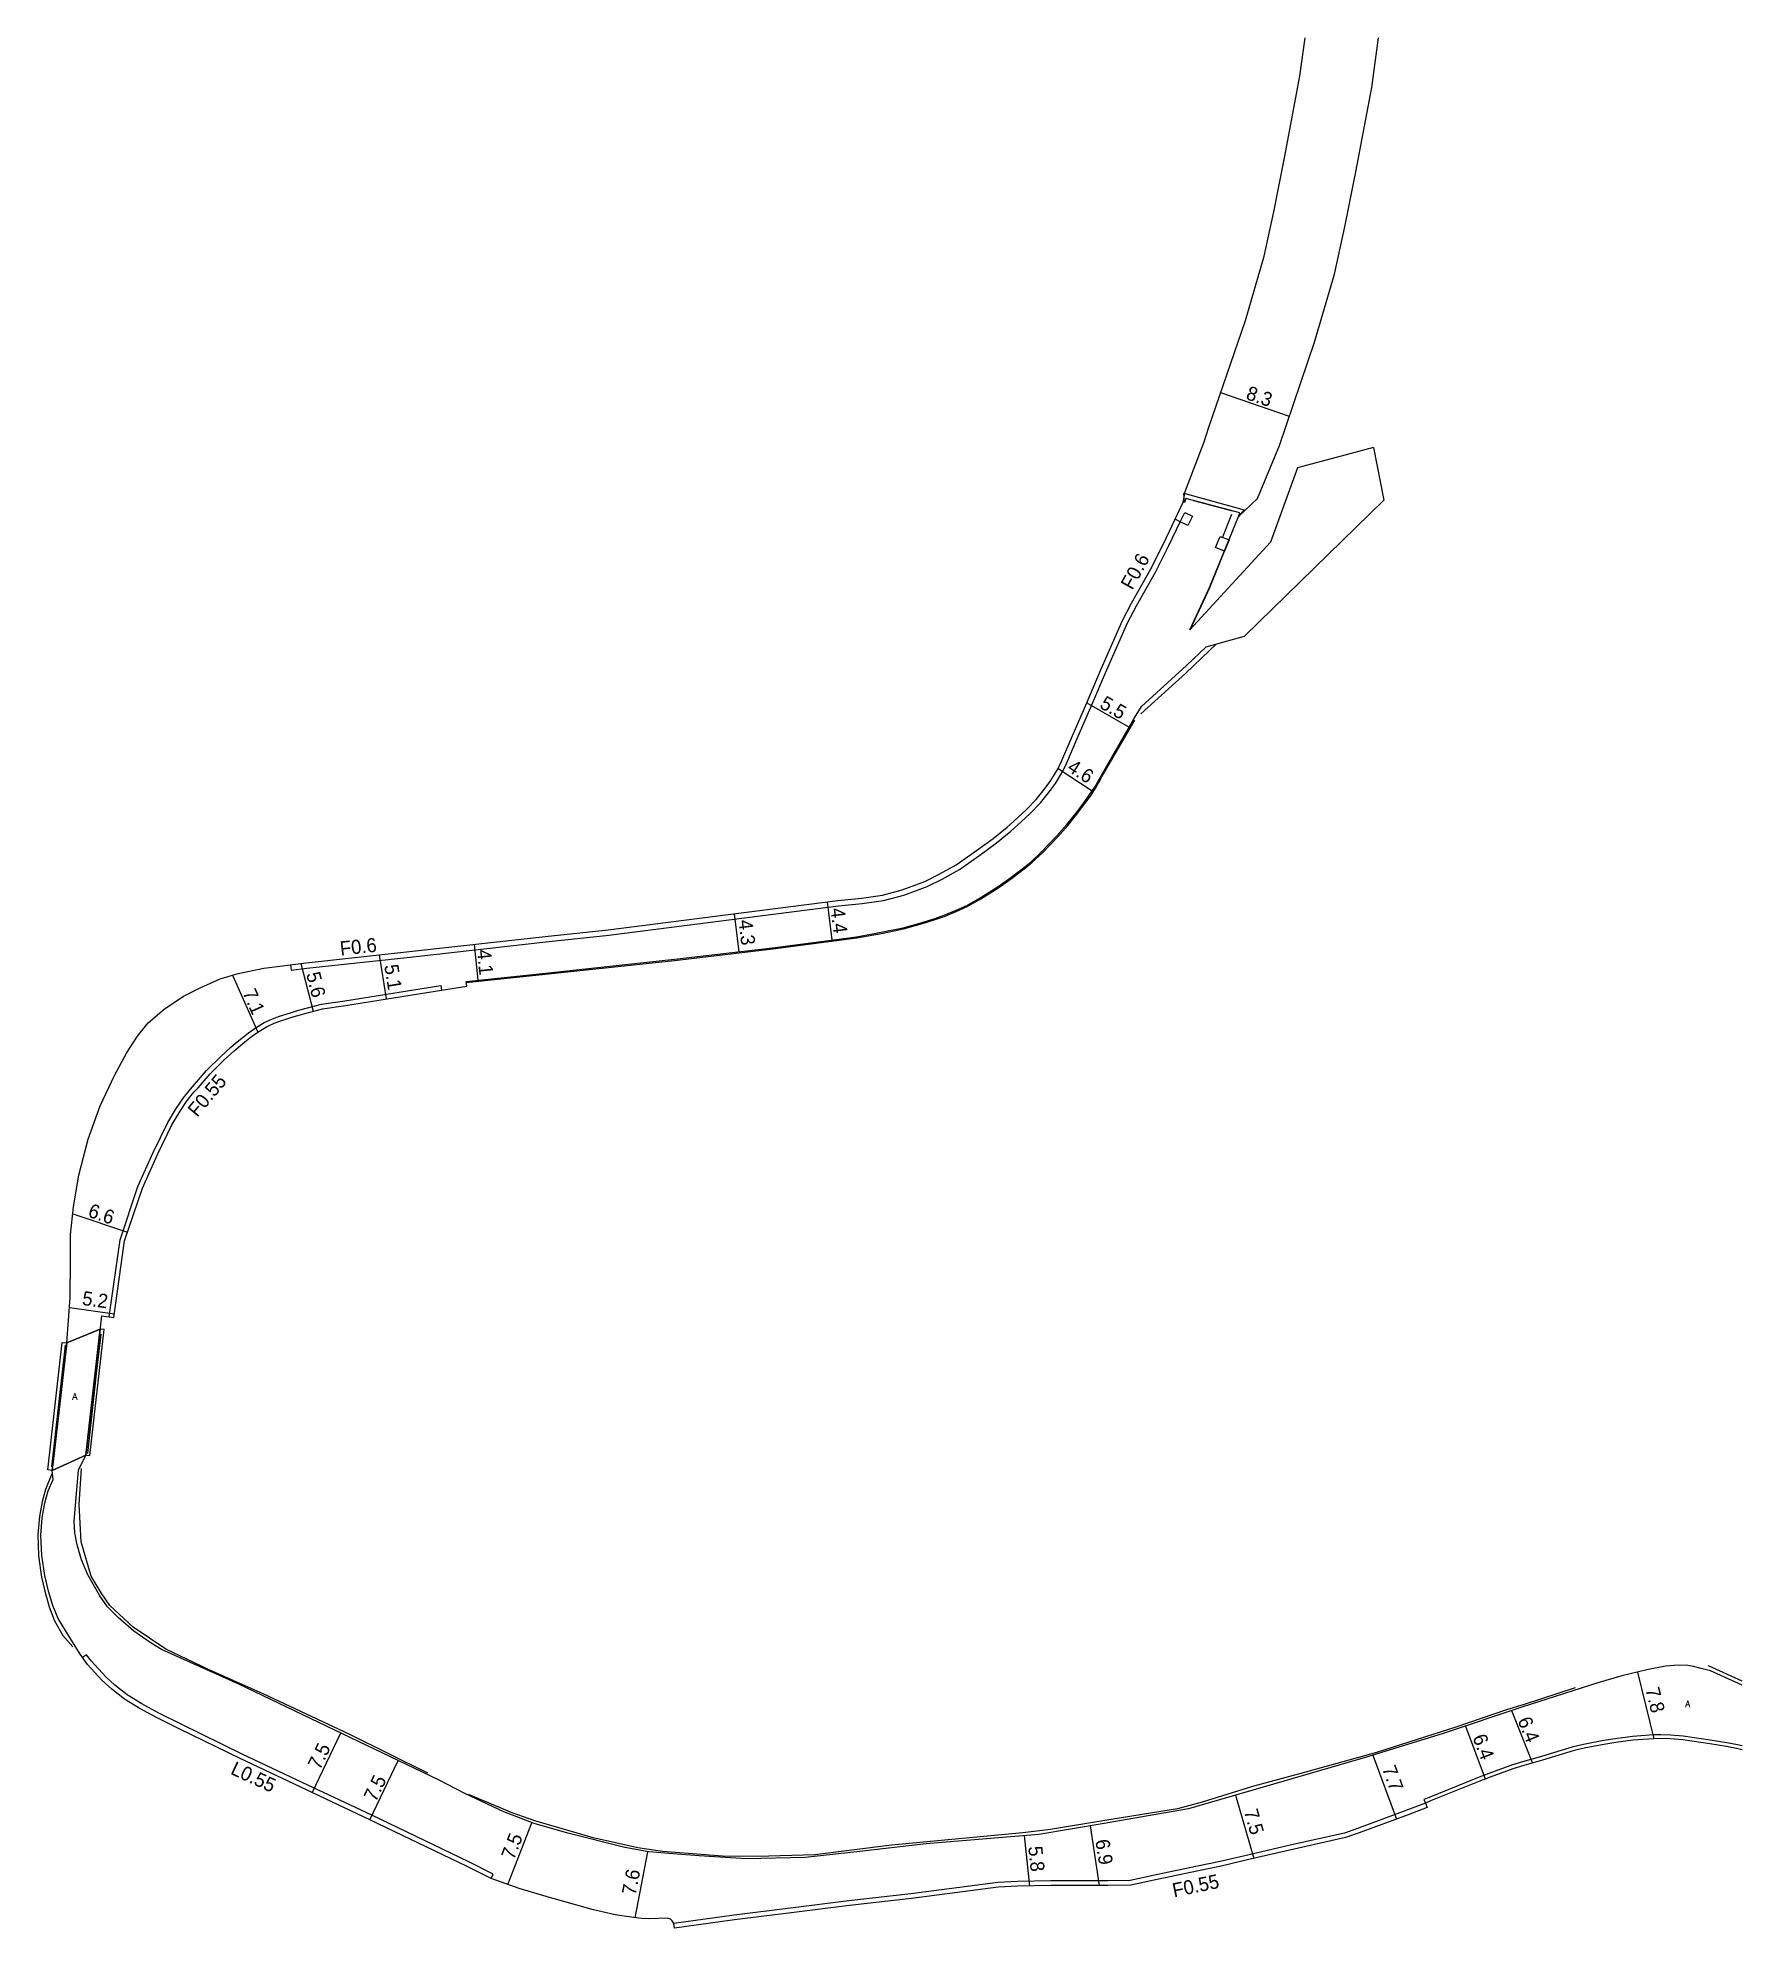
# Model space of a CAD drawing. Header units: metres. Extents: x -26400 to -24800, y -81000 to -78000.
# Drawn here: x -25793.7 to -25600, y -80614.9 to -80400 of the extents above; entities that cross this region are included whole.
import ezdxf

# ---------------------------------------------------------------- set-up
doc = ezdxf.new("R2010")
doc.units = ezdxf.units.M
doc.header["$LTSCALE"] = 2.5
for name, color, linetype in [('側溝・桝', 7, 'Continuous'), ('幅員', 7, 'Continuous'), ('歩道・分離帯・安全施設', 7, 'Continuous'), ('舗装', 7, 'Continuous'), ('道路', 7, 'Continuous')]:
    doc.layers.add(name, color=color, linetype=linetype)
doc.styles.get("Standard").update_dxf_attribs({"font": ''})
doc.styles.add('YOKO_DECO', font='txt.shx', dxfattribs={"bigfont": 'extfont.shx'})
doc.styles.get('Standard').set_extended_font_data('@MS PGothic')

msp = doc.modelspace()

# ---------------------------------------------------------------- texts
at = {"layer": '側溝・桝'}
for s, rotation, p in [('F0.6', 61, (-25669.32, -80462.87)), ('F0.6', 6, (-25759.29, -80504.35)), ('F0.55', 50, (-25775.59, -80522.82)), ('L0.55', 335.3415, (-25771.91, -80597.37)), ('F0.55', 12, (-25664.57, -80611.45))]:
    msp.add_text(s, height=1.6, rotation=rotation, dxfattribs=at).set_placement(p)
at = {"layer": '幅員'}
for s, rotation, p in [('8.3', 341.0516, (-25656.5, -80441.05)), ('5.5', 330, (-25673.13, -80476.12)), ('4.6', 327, (-25676.83, -80483.28)), ('4.3', 277, (-25714.09, -80500.37)), ('4.4', 277, (-25703.62, -80499.02)), ('4.1', 276, (-25743.81, -80503.74)), ('5.6', 284, (-25763.22, -80506.43)), ('5.1', 279, (-25754.34, -80505.48)), ('7.1', 294, (-25770.48, -80508.57)), ('6.6', 341, (-25788.11, -80534.01)), ('5.2', 352, (-25788.74, -80544.07)), ('7.8', 284, (-25611.01, -80587.77)), ('6.4', 292, (-25625.55, -80591.3)), ('6.4', 291, (-25630.67, -80593.24)), ('7.5', 64, (-25761.66, -80597.03)), ('7.5', 64, (-25755.31, -80600.67)), ('7.7', 290, (-25640.95, -80596.79)), ('7.5', 286, (-25656.65, -80601.66)), ('7.5', 69, (-25739.6, -80607.26)), ('5.8', 276, (-25681.15, -80605.69)), ('6.9', 279, (-25673.53, -80604.96)), ('7.6', 79, (-25725.78, -80611.27))]:
    msp.add_text(s, height=1.6, rotation=rotation, dxfattribs=at).set_placement(p)
at = {"layer": '舗装', "style": 'YOKO_DECO'}
for p in [(-25789.79, -80554.87, 786.5), (-25606.48, -80589.8, 797.59)]:
    msp.add_text('A', height=0.75, dxfattribs=at).set_placement(p)

# ---------------------------------------------------------------- linework, layer by layer
at = {"layer": '側溝・桝'}
for points in [[(-25764.99, -80505.4), (-25764.91, -80506.03), (-25763.13, -80505.79), (-25751.05, -80504.5), (-25735.98, -80502.8), (-25728.81, -80502.05), (-25702.72, -80498.71), (-25700.01, -80498.43), (-25697.59, -80498.09), (-25695.29, -80497.48), (-25692.64, -80496.5), (-25690.94, -80495.68), (-25688.95, -80494.57), (-25686.64, -80492.93), (-25684.76, -80491.52), (-25683.12, -80490.22), (-25681.93, -80489.15), (-25680.93, -80488.19), (-25679.75, -80486.99), (-25678.83, -80485.86), (-25678.04, -80484.77), (-25677.21, -80483.39), (-25676.77, -80482.45), (-25675.57, -80479.68), (-25673.93, -80475.86), (-25672.36, -80472.19), (-25669.85, -80466.51), (-25668.84, -80464.58), (-25666.68, -80460.74), (-25665.18, -80457.74), (-25663.86, -80455.02), (-25664.44, -80454.74)], [(-25658.05, -80454.21), (-25659.08, -80456.79)], [(-25785.6, -80545.43), (-25784.37, -80536.67), (-25782.34, -80530.61), (-25780.61, -80526.74), (-25778.95, -80523.35), (-25777.99, -80521.76), (-25777.16, -80520.53), (-25776.37, -80519.55), (-25775.9, -80519.03), (-25774.52, -80517.44), (-25772.9, -80515.84), (-25771.81, -80514.81), (-25771.25, -80514.33), (-25770.51, -80513.73), (-25769.75, -80513.13), (-25769.02, -80512.61), (-25767.99, -80511.98), (-25767.03, -80511.53), (-25766.26, -80511.26), (-25765, -80510.85), (-25764.32, -80510.65), (-25763.2, -80510.33), (-25761.46, -80509.88), (-25758.81, -80509.49), (-25747.92, -80507.74), (-25747.83, -80508.28)], [(-25742.2, -80609.3), (-25741.95, -80608.79), (-25744.72, -80607.4), (-25755.74, -80602.11), (-25763.65, -80598.38), (-25770.48, -80595.14), (-25777.33, -80591.79), (-25779.94, -80590.49), (-25781.89, -80589.42), (-25783.55, -80588.4), (-25784.96, -80587.32), (-25785.99, -80586.38), (-25787.62, -80584.6), (-25788.16, -80583.85), (-25788.62, -80584.18)], [(-25600, -80594.22), (-25600.55, -80594.1), (-25601.73, -80593.88), (-25603.62, -80593.58), (-25606.69, -80593.12), (-25608.12, -80593.01), (-25609.24, -80592.95), (-25610.06, -80592.97), (-25612.46, -80593.14), (-25614.42, -80593.4), (-25615.74, -80593.61), (-25618.05, -80594.07), (-25619.21, -80594.33), (-25622.8, -80595.42), (-25624.95, -80596.04), (-25626.2, -80596.42), (-25628.8, -80597.36), (-25630.1, -80597.85), (-25635.58, -80600.07), (-25636.17, -80600.33), (-25635.99, -80600.72)], [(-25635.99, -80600.72), (-25638.13, -80601.53), (-25643.72, -80603.61), (-25645.21, -80604.13), (-25651.37, -80605.51), (-25656.04, -80606.59), (-25659.34, -80607.36), (-25661.92, -80607.89), (-25666.61, -80608.87), (-25669.54, -80609.51), (-25672.12, -80609.55), (-25678.59, -80609.56), (-25682.33, -80609.64), (-25684.59, -80609.75), (-25694.48, -80611.03), (-25701.52, -80611.85), (-25708.15, -80612.67), (-25714.58, -80613.46), (-25721.42, -80614.41)]]:
    msp.add_lwpolyline(points, dxfattribs=at)
for points in [[(-25663.86, -80455.02), (-25663.36, -80453.97), (-25662.48, -80454.4), (-25662.99, -80455.44)], [(-25658.84, -80458.36), (-25659.85, -80457.96), (-25659.34, -80456.69), (-25658.32, -80457.09)]]:
    msp.add_lwpolyline(points, close=True, dxfattribs=at)
at = {"layer": '幅員'}
for points in [[(-25651.46, -80443.04), (-25659.27, -80440.36)], [(-25674.5, -80475.62), (-25669.69, -80478.37)], [(-25677.76, -80483.09), (-25673.86, -80485.61)], [(-25704.01, -80498.24), (-25703.45, -80502.57)], [(-25714.55, -80499.59), (-25714.05, -80503.91)], [(-25754.92, -80504.28), (-25754.12, -80509.29)], [(-25744.13, -80503.08), (-25743.7, -80507.14)], [(-25771.6, -80506.58), (-25768.72, -80513.06)], [(-25763.82, -80505.25), (-25762.43, -80510.69)], [(-25789.74, -80533.72), (-25783.51, -80535.81)], [(-25790.12, -80544.37), (-25785, -80545.09)], [(-25611.88, -80585.83), (-25610.04, -80593.4)], [(-25626.23, -80590.2), (-25623.84, -80596.17)], [(-25762.53, -80599.54), (-25759.27, -80592.74)], [(-25631.46, -80591.96), (-25629.2, -80597.97)], [(-25641.96, -80595.28), (-25639.27, -80602.53)], [(-25755.98, -80602.62), (-25752.75, -80595.87)], [(-25657.57, -80599.82), (-25655.49, -80607.02)], [(-25740.29, -80609.98), (-25737.57, -80602.95)], [(-25674.1, -80603.32), (-25673.08, -80610.09)], [(-25681.6, -80604.42), (-25680.99, -80610.15)], [(-25725.81, -80613.75), (-25724.39, -80606.25)]]:
    msp.add_lwpolyline(points, dxfattribs=at)
at = {"layer": '歩道・分離帯・安全施設'}
for points in [[(-25662.71, -80467.23), (-25660.51, -80462.51), (-25657.66, -80455.46)], [(-25668.35, -80476.88), (-25663.23, -80472.23), (-25660.55, -80469.66), (-25659.78, -80468.95)], [(-25745.02, -80507.42), (-25735.67, -80506.43), (-25721.33, -80504.9), (-25710.18, -80503.59), (-25700.64, -80502.34), (-25697.63, -80501.8), (-25695.33, -80501.32), (-25693.16, -80500.71), (-25691.84, -80500.3), (-25690.59, -80499.87), (-25689.35, -80499.35), (-25688.07, -80498.77), (-25686.55, -80497.89), (-25684.47, -80496.61), (-25683.03, -80495.58), (-25681.45, -80494.39), (-25680.69, -80493.75), (-25679.56, -80492.71), (-25677.77, -80490.84), (-25676.65, -80489.55), (-25675.63, -80488.29), (-25674.71, -80487.07), (-25674.08, -80486.21), (-25673.43, -80485.21), (-25673.07, -80484.59), (-25672.73, -80483.97), (-25669.04, -80477.6)], [(-25788.02, -80560.98), (-25787.05, -80551.9), (-25786.5, -80547.42)], [(-25790.59, -80548.66), (-25792.17, -80562.48)], [(-25749.4, -80597.33), (-25758.26, -80592.92), (-25768.1, -80588.29), (-25774.24, -80585.57), (-25779.16, -80583.2), (-25782.89, -80580.73), (-25785.54, -80578.27), (-25786.51, -80576.81), (-25787.63, -80574.9), (-25788.79, -80571.02), (-25789.02, -80566.76), (-25788.76, -80562.67)], [(-25792.12, -80563.3), (-25792.82, -80565.08), (-25793.21, -80566.42), (-25793.51, -80568.12), (-25793.71, -80570.18), (-25793.63, -80572.59), (-25793.31, -80575.03), (-25792.91, -80576.64), (-25792.42, -80578.39), (-25791.81, -80580), (-25790.85, -80581.65), (-25789.74, -80582.97)], [(-25600, -80586.84), (-25603.84, -80585.12)], [(-25618.99, -80587.6), (-25624.76, -80589.51), (-25626.8, -80590.11), (-25632.54, -80592.07), (-25641.58, -80594.96), (-25649.9, -80597.27), (-25655.66, -80598.83), (-25661.38, -80600.62), (-25664.16, -80601.37), (-25672.44, -80602.71), (-25678.62, -80603.74), (-25681.76, -80604.12), (-25696.69, -80605.5), (-25705.4, -80606.6), (-25711.94, -80606.78), (-25715.9, -80606.74), (-25722.73, -80606.24), (-25725.5, -80605.81), (-25730.61, -80604.67), (-25737.23, -80602.75), (-25739.79, -80601.84), (-25744.75, -80599.74)]]:
    msp.add_lwpolyline(points, dxfattribs=at)
at = {"layer": '舗装'}
for points in [[(-25662.37, -80452.61), (-25657.94, -80453.8)], [(-25790.43, -80548.4), (-25786.62, -80546.83)], [(-25788.26, -80561.15), (-25792.07, -80562.89)]]:
    msp.add_lwpolyline(points, dxfattribs=at)
at = {"layer": '道路'}
for points in [[(-25660.64, -80444.39), (-25656.46, -80432.13), (-25654.34, -80424.83), (-25653.24, -80419.8), (-25652.02, -80413.66), (-25650.26, -80404.35), (-25649.67, -80400)], [(-25652.59, -80446.35), (-25648.59, -80434.62), (-25646.33, -80426.86), (-25645.16, -80421.48), (-25643.91, -80415.24), (-25642.11, -80405.66), (-25641.34, -80400)], [(-25663.52, -80452.81), (-25663.31, -80451.58), (-25661.15, -80445.95), (-25660.64, -80444.39)], [(-25641.9, -80446.57), (-25650.55, -80448.88), (-25653.62, -80457.34), (-25662.77, -80467.3)], [(-25657.23, -80454.43), (-25655.08, -80452.37), (-25652.59, -80446.35)], [(-25641.9, -80446.57), (-25640.72, -80452.57)], [(-25600, -80594.66), (-25600.63, -80594.52), (-25601.8, -80594.3), (-25603.69, -80594), (-25606.74, -80593.54), (-25608.14, -80593.43), (-25609.24, -80593.38), (-25610.04, -80593.4), (-25612.42, -80593.57), (-25614.36, -80593.83), (-25615.72, -80594.04), (-25617.96, -80594.49), (-25619.1, -80594.74), (-25622.69, -80595.84), (-25624.82, -80596.45), (-25626.07, -80596.83), (-25628.65, -80597.76), (-25629.94, -80598.25), (-25635.41, -80600.47), (-25635.99, -80600.72), (-25635.8, -80601.22), (-25637.95, -80602.04), (-25643.54, -80604.11), (-25645.07, -80604.65), (-25651.25, -80606.04), (-25655.92, -80607.11), (-25659.23, -80607.88), (-25661.81, -80608.42), (-25666.5, -80609.39), (-25669.47, -80610.04), (-25672.11, -80610.09), (-25678.58, -80610.1), (-25682.31, -80610.18), (-25684.57, -80610.29), (-25694.41, -80611.56), (-25701.46, -80612.38), (-25708.08, -80613.2), (-25714.51, -80613.99), (-25721.35, -80614.94), (-25721.42, -80614.41), (-25721.61, -80614.09), (-25721.82, -80613.91), (-25722.2, -80613.79), (-25724.27, -80613.88), (-25725.11, -80613.86), (-25726.54, -80613.65), (-25728.11, -80613.42), (-25730.55, -80612.86), (-25735.54, -80611.47), (-25739.02, -80610.44), (-25742.2, -80609.3), (-25744.97, -80607.91), (-25755.98, -80602.62), (-25763.9, -80598.89), (-25770.73, -80595.65), (-25777.58, -80592.3), (-25780.21, -80590.99), (-25782.18, -80589.92), (-25783.85, -80588.89), (-25785.3, -80587.77), (-25786.39, -80586.78), (-25788.06, -80584.96), (-25788.9, -80583.79), (-25790.44, -80581.3), (-25791.41, -80579.72), (-25792.01, -80578.25), (-25792.51, -80576.61), (-25792.92, -80574.83), (-25793.27, -80572.57), (-25793.36, -80570.27), (-25793.2, -80568.27), (-25792.9, -80566.57), (-25792.52, -80565.2), (-25791.97, -80563.92), (-25792.07, -80562.89), (-25790.43, -80548.4), (-25790.04, -80543.25), (-25790.01, -80539.1), (-25789.99, -80536.12), (-25789.66, -80532.93), (-25789.04, -80529.31), (-25787.97, -80525.24), (-25786.61, -80521.44), (-25784.98, -80517.99), (-25783.64, -80515.44), (-25782.4, -80513.51), (-25781.15, -80512.01), (-25779.36, -80510.46), (-25777.16, -80508.97), (-25775.17, -80508), (-25772.99, -80506.99), (-25770.94, -80506.39), (-25768.02, -80505.8), (-25763.21, -80505.17), (-25751.12, -80503.87), (-25736.05, -80502.17), (-25728.89, -80501.43), (-25702.79, -80498.09), (-25700.09, -80497.81), (-25697.7, -80497.47), (-25695.49, -80496.89), (-25692.89, -80495.93), (-25691.26, -80495.11), (-25689.35, -80494.05), (-25687.01, -80492.42), (-25685.14, -80491.03), (-25683.52, -80489.74), (-25682.36, -80488.7), (-25681.35, -80487.73), (-25680.24, -80486.6), (-25679.33, -80485.48), (-25678.57, -80484.43), (-25677.76, -80483.09), (-25677.34, -80482.19), (-25676.14, -80479.43), (-25674.5, -80475.62), (-25672.93, -80471.95), (-25670.42, -80466.24), (-25669.39, -80464.28), (-25667.23, -80460.45), (-25665.74, -80457.46), (-25663.52, -80452.81)], [(-25662.77, -80467.3), (-25660.54, -80462.5), (-25657.23, -80454.43)], [(-25600, -80587.31), (-25603.61, -80585.7), (-25604.67, -80585.43), (-25605.54, -80585.2), (-25606.19, -80585.08), (-25607.22, -80585.05), (-25608.72, -80585.15), (-25610.85, -80585.58), (-25613.67, -80586.25), (-25616.41, -80587.04), (-25625.05, -80589.81), (-25633.97, -80592.81), (-25642.57, -80595.47), (-25653.27, -80598.56), (-25662.94, -80601.39), (-25672.73, -80603.09), (-25679.93, -80604.28), (-25692.76, -80605.36), (-25700.63, -80606.28), (-25706.48, -80606.89), (-25713.21, -80607.06), (-25718.56, -80606.72), (-25721.52, -80606.5), (-25724.26, -80606.28), (-25727, -80605.76), (-25733.49, -80604.14), (-25737.31, -80603.05), (-25740.73, -80601.73), (-25745.19, -80599.63), (-25748.17, -80598.06), (-25770.88, -80587.18), (-25779.65, -80583.25), (-25780.83, -80582.54), (-25782.78, -80581.16), (-25784.57, -80579.6), (-25785.8, -80578.4), (-25786.65, -80577.14), (-25788.03, -80574.76), (-25788.73, -80573.06), (-25789.25, -80571.37), (-25789.5, -80569.99), (-25789.59, -80568.65), (-25789.1, -80562.86), (-25788.26, -80561.15), (-25786.45, -80545.33), (-25785.06, -80545.49), (-25783.84, -80536.8), (-25781.83, -80530.81), (-25780.12, -80526.97), (-25778.47, -80523.61), (-25777.53, -80522.05), (-25776.72, -80520.85), (-25775.96, -80519.9), (-25775.5, -80519.39), (-25774.12, -80517.81), (-25772.52, -80516.22), (-25771.45, -80515.21), (-25770.91, -80514.75), (-25770.17, -80514.16), (-25769.43, -80513.57), (-25768.72, -80513.06), (-25767.73, -80512.46), (-25766.83, -80512.03), (-25766.09, -80511.78), (-25764.84, -80511.36), (-25764.17, -80511.17), (-25763.06, -80510.85), (-25761.36, -80510.41), (-25758.73, -80510.03), (-25747.83, -80508.28), (-25744.95, -80507.83), (-25745.04, -80507.29), (-25735.68, -80506.3), (-25721.35, -80504.76), (-25710.2, -80503.46), (-25700.66, -80502.21), (-25697.66, -80501.67), (-25695.36, -80501.19), (-25693.2, -80500.58), (-25691.88, -80500.17), (-25690.64, -80499.74), (-25689.41, -80499.22), (-25688.14, -80498.65), (-25686.62, -80497.78), (-25684.55, -80496.5), (-25683.11, -80495.47), (-25681.53, -80494.28), (-25680.78, -80493.65), (-25679.66, -80492.61), (-25677.88, -80490.75), (-25676.76, -80489.46), (-25675.74, -80488.2), (-25674.82, -80486.99), (-25674.2, -80486.13), (-25673.55, -80485.14), (-25673.19, -80484.52), (-25672.85, -80483.9), (-25669.19, -80477.5), (-25668.26, -80476.03), (-25663.15, -80471.38), (-25660.91, -80469.26)]]:
    msp.add_lwpolyline(points, dxfattribs=at)
for points in [[(-25663.24, -80452.38), (-25663.4, -80452.85), (-25663.46, -80451.78), (-25656.61, -80453.67), (-25657.23, -80454.43), (-25657.09, -80454.03)], [(-25792.07, -80562.89), (-25788.26, -80561.15), (-25786.62, -80546.83), (-25790.43, -80548.4)], [(-25786.62, -80546.83), (-25788.26, -80561.15), (-25787.81, -80561.2), (-25786.17, -80546.88)], [(-25790.43, -80548.4), (-25792.07, -80562.89), (-25792.56, -80562.84), (-25790.93, -80548.35)]]:
    msp.add_lwpolyline(points, close=True, dxfattribs=at)
at = {"layer": '道路', "flags": 128}
msp.add_lwpolyline([(-25660.91, -80469.26), (-25656.55, -80468.05), (-25640.72, -80452.57)], dxfattribs=at)

msp.set_redraw_order([(e.dxf.handle, doc.entitydb.next_handle()) for e in msp.query("TEXT MTEXT ATTDEF DIMENSION ARC_DIMENSION")])  # texts and dimensions are drawn at this point

doc.saveas('drawing.dxf')
